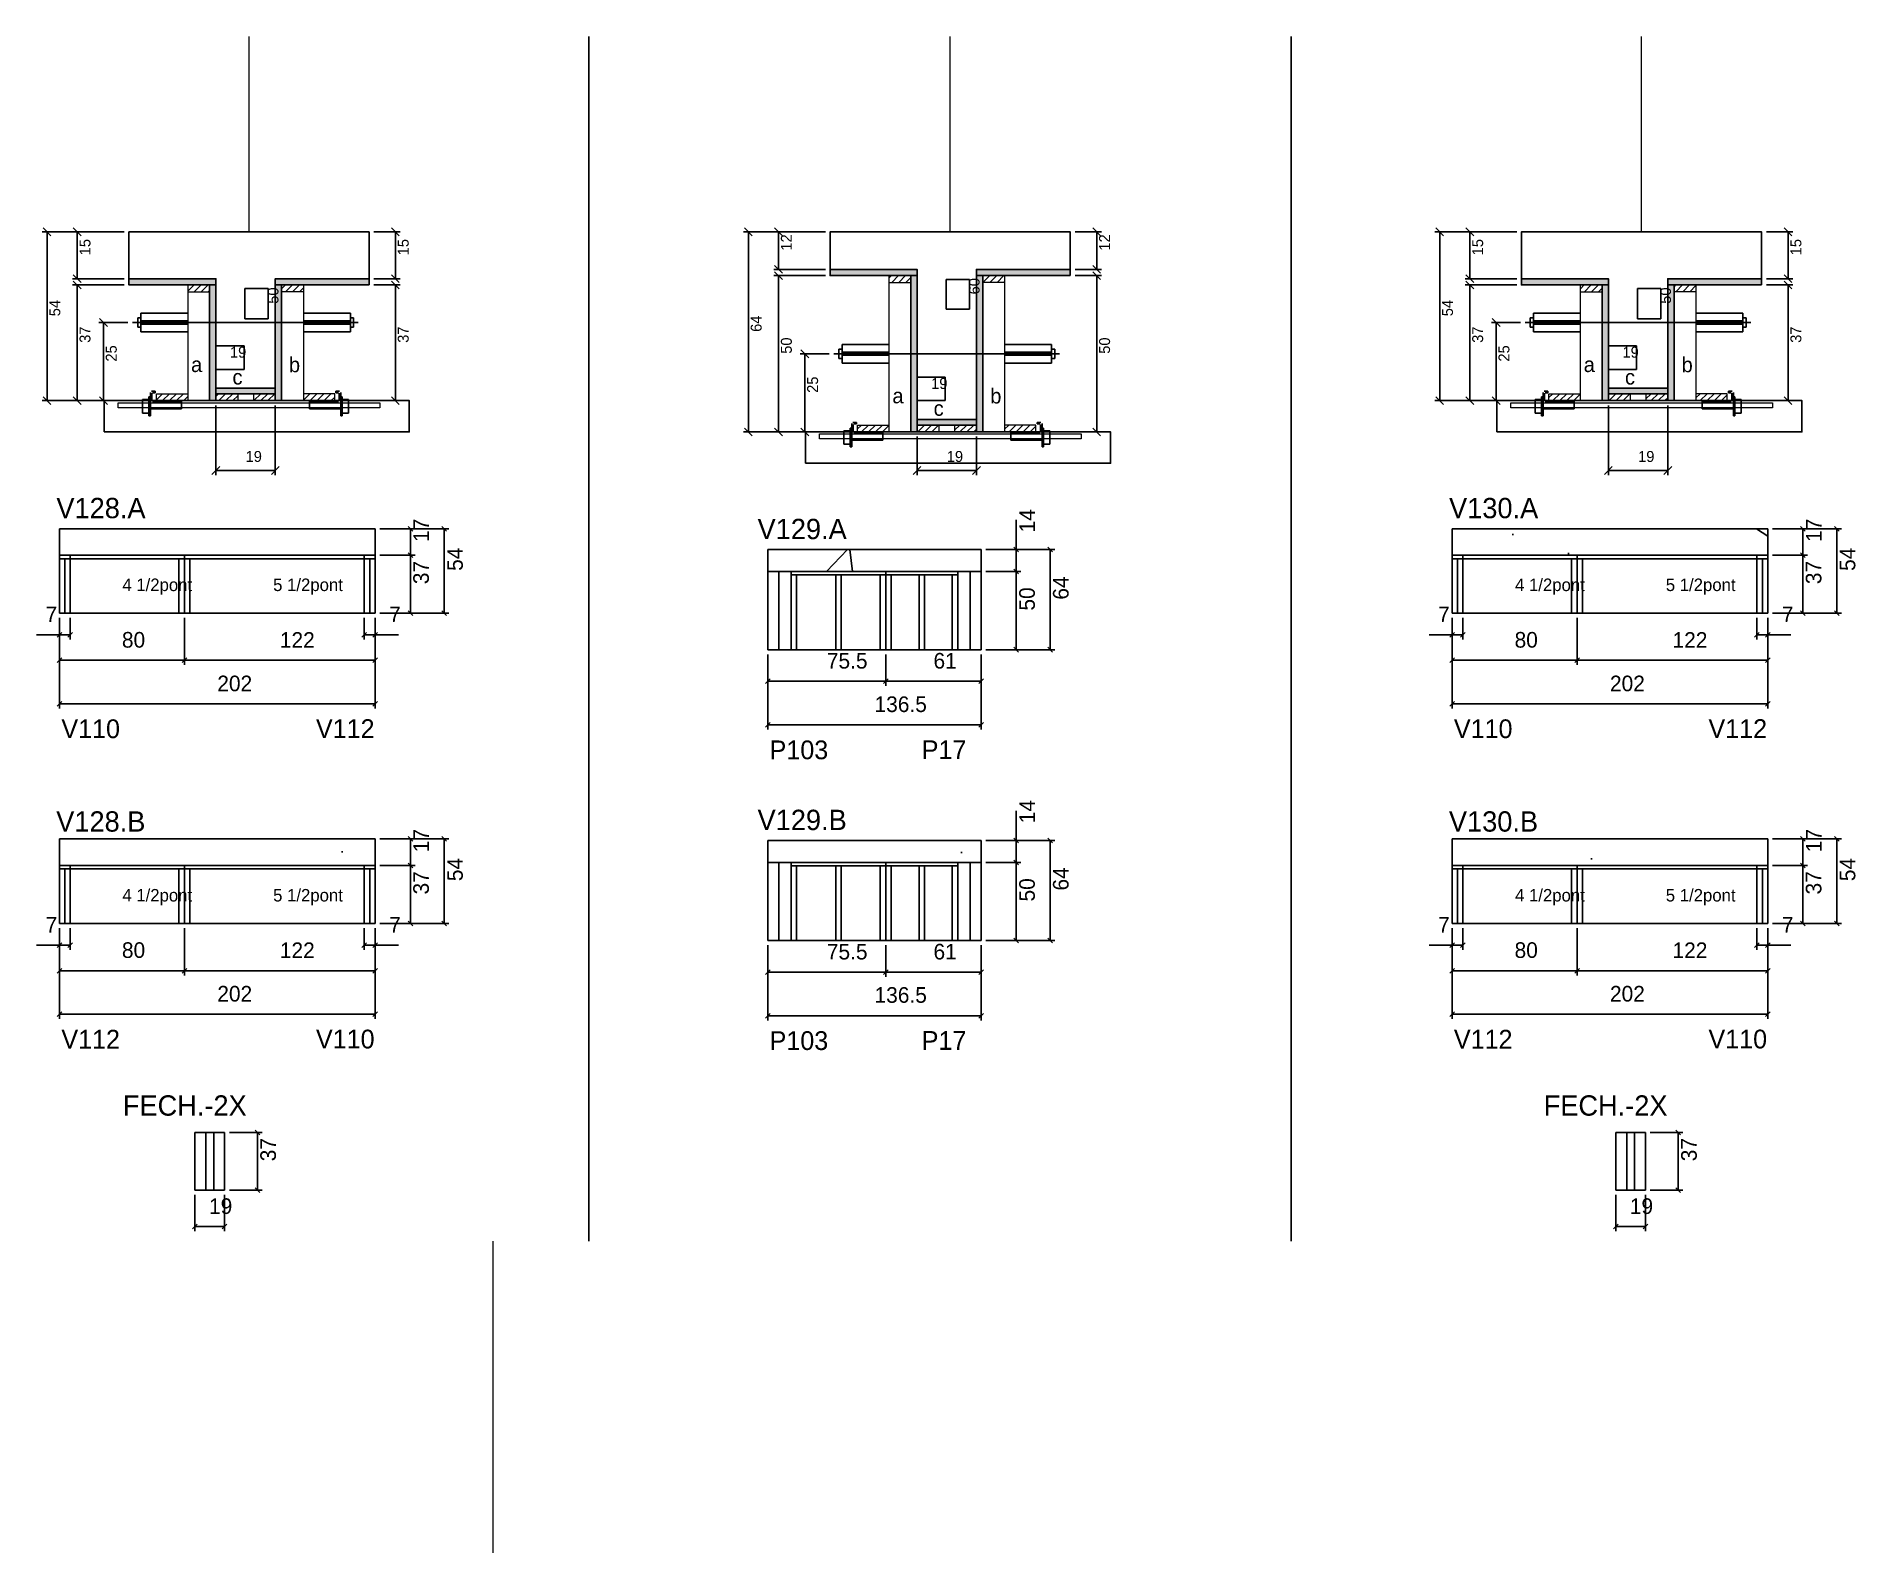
# Model space of a CAD drawing. Header units: metres. Extents: x 3303 to 4467, y 10209 to 11179.
import ezdxf

# ---------------------------------------------------------------- set-up
doc = ezdxf.new("R2010")
doc.units = ezdxf.units.M
for name, color, linetype in [('5', 7, 'Continuous'), ('barrote', 7, 'Continuous'), ('CONCRETO', 7, 'Continuous'), ('COTA', 7, 'Continuous'), ('Cota Seção (2x)', 7, 'Continuous'), ('detalhes', 7, 'Continuous'), ('Hachura', 7, 'Continuous'), ('Madeira', 7, 'Continuous'), ('Painéis', 7, 'Continuous'), ('presilha', 7, 'Continuous'), ('SARR_2.2x7', 7, 'Continuous'), ('SARR_3.5x7', 7, 'Continuous'), ('SARRAFO DE PRESSAO', 7, 'Continuous'), ('SCO-___-LAJ', 7, 'Continuous'), ('TENSOR', 7, 'Continuous'), ('texto', 7, 'Continuous'), ('Texto Seção', 7, 'Continuous')]:
    doc.layers.add(name, color=color, linetype=linetype)

msp = doc.modelspace()

# ---------------------------------------------------------------- texts
at = {"layer": '5', "color": 5, "lineweight": 25}
for s, rotation, p in [('V110', 360, (3319.4, 10729.6)), ('V112', 0, (3482.2, 10729.7)), ('V110', 360, (4209.9, 10729.6)), ('V112', 0, (4372.7, 10729.7)), ('P103', 360, (3772.3, 10716.1)), ('P17', 0, (3869.6, 10716.2)), ('V112', 360, (3319.4, 10531)), ('V110', 0, (3482.2, 10531.1)), ('P103', 360, (3772.3, 10530.1)), ('P17', 0, (3869.6, 10530.2)), ('V112', 360, (4209.9, 10531)), ('V110', 0, (4372.7, 10531.1))]:
    msp.add_text(s, height=12, rotation=rotation, dxfattribs=at).set_placement(p)
at = {"layer": 'COTA', "color": 1, "lineweight": 25}
for s, p in [('15', (3338, 11038.5)), ('15', (3541.5, 11038.5)), ('12', (3786.5, 11041.5)), ('12', (3990, 11041.5)), ('15', (4228.6, 11038.5)), ('15', (4432.1, 11038.5)), ('54', (3318.7, 10999.5)), ('54', (4209.3, 10999.5)), ('64', (3767.2, 10989.5)), ('37', (3338, 10982.5)), ('37', (3541.5, 10982.5)), ('50', (3786.5, 10975.5)), ('50', (3990, 10975.5)), ('37', (4228.6, 10982.5)), ('37', (4432.1, 10982.5)), ('25', (3354.8, 10970.5)), ('25', (4245.4, 10970.5)), ('25', (3803.3, 10950.5))]:
    msp.add_text(s, height=7, rotation=90, dxfattribs=at).set_placement(p)
for p in [(3437.2, 10906.3), (3885.6, 10906.3), (4327.7, 10906.3)]:
    msp.add_text('19', height=7, dxfattribs=at).set_placement(p)
at = {"layer": 'COTA', "color": 240, "lineweight": 25}
for s, p in [('17', (3554.5, 10855.1)), ('14', (3942, 10861.2)), ('17', (4445.1, 10855.1)), ('54', (3576.1, 10836.6)), ('54', (4466.6, 10836.6)), ('37', (3554.4, 10828.1)), ('64', (3963.5, 10818.2)), ('37', (4444.9, 10828.1)), ('50', (3941.9, 10811.2)), ('14', (3942, 10675.2)), ('17', (3554.5, 10656.6)), ('17', (4445.1, 10656.6)), ('54', (3576.1, 10638.1)), ('64', (3963.5, 10632.1)), ('54', (4466.6, 10638.1)), ('37', (3554.4, 10629.6)), ('50', (3941.9, 10625.1)), ('37', (4444.9, 10629.6)), ('37', (3456.6, 10458.9)), ('37', (4365.2, 10458.9))]:
    msp.add_text(s, height=10, rotation=90, dxfattribs=at).set_placement(p)
for s, p in [('7', (3309.3, 10803.8)), ('7', (3529, 10803.8)), ('7', (4199.8, 10803.8)), ('7', (4419.6, 10803.8)), ('80', (3358.1, 10787.5)), ('122', (3459.1, 10787.4)), ('80', (4248.7, 10787.5)), ('122', (4349.7, 10787.4)), ('75.5', (3808.9, 10774.1)), ('61', (3877.1, 10774.1)), ('202', (3419.1, 10759.6)), ('202', (4309.7, 10759.6)), ('136.5', (3839.4, 10746.3)), ('7', (3309.3, 10605.2)), ('7', (3529, 10605.2)), ('7', (4199.8, 10605.2)), ('7', (4419.6, 10605.2)), ('80', (3358.1, 10589)), ('122', (3459.1, 10588.9)), ('80', (4248.7, 10589)), ('122', (4349.7, 10588.9)), ('75.5', (3808.9, 10588)), ('61', (3877.1, 10588)), ('202', (3419.1, 10561.1)), ('136.5', (3839.4, 10560.3)), ('202', (4309.7, 10561.1)), ('19', (3413.8, 10425.2)), ('19', (4322.4, 10425.2))]:
    msp.add_text(s, height=10, dxfattribs=at).set_placement(p)
at = {"layer": 'Cota Seção (2x)', "color": 1, "lineweight": 25}
for s, p in [('50', (3458.2, 11007.5)), ('60', (3906.6, 11013.5)), ('50', (4348.7, 11007.5))]:
    msp.add_text(s, height=7, rotation=90, dxfattribs=at).set_placement(p)
for p in [(3427.2, 10973), (4317.7, 10973), (3875.6, 10953)]:
    msp.add_text('19', height=7, dxfattribs=at).set_placement(p)
at = {"layer": 'detalhes', "color": 4, "lineweight": 25}
for s, p in [('a', (3402.3, 10963.8)), ('b', (3464.9, 10963.7)), ('a', (4292.9, 10963.8)), ('b', (4355.5, 10963.7)), ('c', (3428.8, 10955.8)), ('c', (4319.3, 10955.8)), ('a', (3850.8, 10943.8)), ('b', (3913.4, 10943.7)), ('c', (3877.2, 10935.8))]:
    msp.add_text(s, height=9.6, dxfattribs=at).set_placement(p)
at = {"layer": 'texto', "color": 2, "lineweight": 25}
for s, p in [('4 1/2pont', (3358.4, 10823.7)), ('5 1/2pont', (3454.8, 10823.7)), ('4 1/2pont', (4249, 10823.7)), ('5 1/2pont', (4345.4, 10823.7)), ('4 1/2pont', (3358.4, 10625.1)), ('5 1/2pont', (3454.8, 10625.1)), ('4 1/2pont', (4249, 10625.1)), ('5 1/2pont', (4345.4, 10625.1))]:
    msp.add_text(s, height=8, dxfattribs=at).set_placement(p)
at = {"layer": 'Texto Seção', "color": 7, "lineweight": 15}
for s, p in [('V128.A', (3316.2, 10870.3)), ('V130.A', (4206.8, 10870.3)), ('V129.A', (3764.6, 10856.9)), ('V128.B', (3316.1, 10669.8)), ('V129.B', (3764.6, 10670.8)), ('V130.B', (4206.7, 10669.8)), ('FECH.-2X', (3358.7, 10488.1)), ('FECH.-2X', (4267.3, 10488.1))]:
    msp.add_text(s, height=13, dxfattribs=at).set_placement(p)

# ---------------------------------------------------------------- hatches: boundary and pattern name
at = {"layer": 'COTA'}
h = msp.add_hatch(dxfattribs=at)
h.set_pattern_fill('AR-CONC')
h.paths.add_polyline_path([(3520.1, 10863.6), (3318.1, 10863.6), (3318.1, 10846.6), (3520.1, 10846.6), (3520.1, 10863.6)])
h = msp.add_hatch(dxfattribs=at)
h.set_pattern_fill('AR-CONC')
h.paths.add_polyline_path([(4410.7, 10863.6), (4208.7, 10863.6), (4208.7, 10846.6), (4410.7, 10846.6), (4410.7, 10863.6)])
h = msp.add_hatch(dxfattribs=at)
h.set_pattern_fill('AR-CONC')
h.paths.add_polyline_path([(3907.6, 10850.2), (3771.1, 10850.2), (3771.1, 10836.2), (3907.6, 10836.2), (3907.6, 10850.2)])
h = msp.add_hatch(dxfattribs=at)
h.set_pattern_fill('AR-CONC')
h.paths.add_polyline_path([(3520.1, 10665.1), (3318.1, 10665.1), (3318.1, 10648.1), (3520.1, 10648.1), (3520.1, 10665.1)])
h = msp.add_hatch(dxfattribs=at)
h.set_pattern_fill('AR-CONC')
h.paths.add_polyline_path([(3907.6, 10664.1), (3771.1, 10664.1), (3771.1, 10650.1), (3907.6, 10650.1), (3907.6, 10664.1)])
h = msp.add_hatch(dxfattribs=at)
h.set_pattern_fill('AR-CONC')
h.paths.add_polyline_path([(4410.7, 10665.1), (4208.7, 10665.1), (4208.7, 10648.1), (4410.7, 10648.1), (4410.7, 10665.1)])
at = {"layer": 'Hachura'}
h = msp.add_hatch(color=7, dxfattribs=at)
h.dxf.hatch_style = 1
h.paths.add_polyline_path([(3866.6, 11025.5), (3866.6, 11029.5), (3811, 11029.5), (3811, 11025.5), (3866.6, 11025.5)])
h = msp.add_hatch(color=7, dxfattribs=at)
h.dxf.hatch_style = 1
h.paths.add_polyline_path([(3964.6, 11025.5), (3964.6, 11029.5), (3904.6, 11029.5), (3904.6, 11025.5), (3964.6, 11025.5)])
h = msp.add_hatch(color=7, dxfattribs=at)
h.dxf.hatch_style = 1
h.paths.add_polyline_path([(3418.2, 11019.5), (3418.2, 11023.5), (3362.6, 11023.5), (3362.6, 11019.5), (3418.2, 11019.5)])
h = msp.add_hatch(dxfattribs=at)
h.set_pattern_fill('ANSI31')
h.paths.add_polyline_path([(3414.2, 11015.1), (3414.2, 11019.5), (3400.2, 11019.5), (3400.2, 11015.1), (3414.2, 11015.1)])
h = msp.add_hatch(color=7, dxfattribs=at)
h.dxf.hatch_style = 1
h.paths.add_polyline_path([(3414.2, 11019.5), (3418.2, 11019.5), (3418.2, 10945.5), (3414.2, 10945.5), (3414.2, 11019.5)])
h = msp.add_hatch(color=7, dxfattribs=at)
h.dxf.hatch_style = 1
h.paths.add_polyline_path([(3516.2, 11019.5), (3516.2, 11023.5), (3456.2, 11023.5), (3456.2, 11019.5), (3516.2, 11019.5)])
h = msp.add_hatch(color=7, dxfattribs=at)
h.dxf.hatch_style = 1
h.paths.add_polyline_path([(3460.2, 11019.5), (3456.2, 11019.5), (3456.2, 10945.5), (3460.2, 10945.5), (3460.2, 11019.5)])
h = msp.add_hatch(dxfattribs=at)
h.set_pattern_fill('ANSI31')
h.paths.add_polyline_path([(3460.2, 11015.1), (3460.2, 11019.5), (3474.2, 11019.5), (3474.2, 11015.1), (3460.2, 11015.1)])
h = msp.add_hatch(dxfattribs=at)
h.set_pattern_fill('ANSI31')
h.paths.add_polyline_path([(3862.6, 11021.1), (3862.6, 11025.5), (3848.6, 11025.5), (3848.6, 11021.1), (3862.6, 11021.1)])
h = msp.add_hatch(color=7, dxfattribs=at)
h.dxf.hatch_style = 1
h.paths.add_polyline_path([(3862.6, 11025.5), (3866.6, 11025.5), (3866.6, 10925.5), (3862.6, 10925.5), (3862.6, 11025.5)])
h = msp.add_hatch(color=7, dxfattribs=at)
h.dxf.hatch_style = 1
h.paths.add_polyline_path([(3908.6, 11025.5), (3904.6, 11025.5), (3904.6, 10925.5), (3908.6, 10925.5), (3908.6, 11025.5)])
h = msp.add_hatch(dxfattribs=at)
h.set_pattern_fill('ANSI31')
h.paths.add_polyline_path([(3908.6, 11021.1), (3908.6, 11025.5), (3922.6, 11025.5), (3922.6, 11021.1), (3908.6, 11021.1)])
h = msp.add_hatch(color=7, dxfattribs=at)
h.dxf.hatch_style = 1
h.paths.add_polyline_path([(4308.7, 11019.5), (4308.7, 11023.5), (4253.1, 11023.5), (4253.1, 11019.5), (4308.7, 11019.5)])
h = msp.add_hatch(dxfattribs=at)
h.set_pattern_fill('ANSI31')
h.paths.add_polyline_path([(4304.7, 11015.1), (4304.7, 11019.5), (4290.7, 11019.5), (4290.7, 11015.1), (4304.7, 11015.1)])
h = msp.add_hatch(color=7, dxfattribs=at)
h.dxf.hatch_style = 1
h.paths.add_polyline_path([(4304.7, 11019.5), (4308.7, 11019.5), (4308.7, 10945.5), (4304.7, 10945.5), (4304.7, 11019.5)])
h = msp.add_hatch(color=7, dxfattribs=at)
h.dxf.hatch_style = 1
h.paths.add_polyline_path([(4406.7, 11019.5), (4406.7, 11023.5), (4346.7, 11023.5), (4346.7, 11019.5), (4406.7, 11019.5)])
h = msp.add_hatch(color=7, dxfattribs=at)
h.dxf.hatch_style = 1
h.paths.add_polyline_path([(4350.7, 11019.5), (4346.7, 11019.5), (4346.7, 10945.5), (4350.7, 10945.5), (4350.7, 11019.5)])
h = msp.add_hatch(dxfattribs=at)
h.set_pattern_fill('ANSI31')
h.paths.add_polyline_path([(4350.7, 11015.1), (4350.7, 11019.5), (4364.7, 11019.5), (4364.7, 11015.1), (4350.7, 11015.1)])
h = msp.add_hatch(dxfattribs=at)
h.set_pattern_fill('ANSI31')
h.paths.add_polyline_path([(3380.2, 10945.5), (3380.2, 10949.9), (3400.2, 10949.9), (3400.2, 10945.5), (3380.2, 10945.5)])
h = msp.add_hatch(color=7, dxfattribs=at)
h.dxf.hatch_style = 1
h.paths.add_polyline_path([(3456.2, 10949.9), (3456.2, 10953.5), (3418.2, 10953.5), (3418.2, 10949.9), (3456.2, 10949.9)])
h = msp.add_hatch(dxfattribs=at)
h.set_pattern_fill('ANSI31')
h.paths.add_polyline_path([(3418.2, 10945.5), (3418.2, 10949.9), (3432.2, 10949.9), (3432.2, 10945.5), (3418.2, 10945.5)])
h = msp.add_hatch(dxfattribs=at)
h.set_pattern_fill('ANSI31')
h.paths.add_polyline_path([(3456.2, 10945.5), (3456.2, 10949.9), (3442.2, 10949.9), (3442.2, 10945.5), (3456.2, 10945.5)])
h = msp.add_hatch(dxfattribs=at)
h.set_pattern_fill('ANSI31')
h.paths.add_polyline_path([(3494.2, 10945.5), (3494.2, 10949.9), (3474.2, 10949.9), (3474.2, 10945.5), (3494.2, 10945.5)])
h = msp.add_hatch(dxfattribs=at)
h.set_pattern_fill('ANSI31')
h.paths.add_polyline_path([(4270.7, 10945.5), (4270.7, 10949.9), (4290.7, 10949.9), (4290.7, 10945.5), (4270.7, 10945.5)])
h = msp.add_hatch(color=7, dxfattribs=at)
h.dxf.hatch_style = 1
h.paths.add_polyline_path([(4346.7, 10949.9), (4346.7, 10953.5), (4308.7, 10953.5), (4308.7, 10949.9), (4346.7, 10949.9)])
h = msp.add_hatch(dxfattribs=at)
h.set_pattern_fill('ANSI31')
h.paths.add_polyline_path([(4308.7, 10945.5), (4308.7, 10949.9), (4322.7, 10949.9), (4322.7, 10945.5), (4308.7, 10945.5)])
h = msp.add_hatch(dxfattribs=at)
h.set_pattern_fill('ANSI31')
h.paths.add_polyline_path([(4346.7, 10945.5), (4346.7, 10949.9), (4332.7, 10949.9), (4332.7, 10945.5), (4346.7, 10945.5)])
h = msp.add_hatch(dxfattribs=at)
h.set_pattern_fill('ANSI31')
h.paths.add_polyline_path([(4384.7, 10945.5), (4384.7, 10949.9), (4364.7, 10949.9), (4364.7, 10945.5), (4384.7, 10945.5)])
h = msp.add_hatch(dxfattribs=at)
h.set_pattern_fill('ANSI31')
h.paths.add_polyline_path([(3828.6, 10925.5), (3828.6, 10929.9), (3848.6, 10929.9), (3848.6, 10925.5), (3828.6, 10925.5)])
h = msp.add_hatch(color=7, dxfattribs=at)
h.dxf.hatch_style = 1
h.paths.add_polyline_path([(3904.6, 10929.9), (3904.6, 10933.5), (3866.6, 10933.5), (3866.6, 10929.9), (3904.6, 10929.9)])
h = msp.add_hatch(dxfattribs=at)
h.set_pattern_fill('ANSI31')
h.paths.add_polyline_path([(3866.6, 10925.5), (3866.6, 10929.9), (3880.6, 10929.9), (3880.6, 10925.5), (3866.6, 10925.5)])
h = msp.add_hatch(dxfattribs=at)
h.set_pattern_fill('ANSI31')
h.paths.add_polyline_path([(3904.6, 10925.5), (3904.6, 10929.9), (3890.6, 10929.9), (3890.6, 10925.5), (3904.6, 10925.5)])
h = msp.add_hatch(dxfattribs=at)
h.set_pattern_fill('ANSI31')
h.paths.add_polyline_path([(3942.6, 10925.5), (3942.6, 10929.9), (3922.6, 10929.9), (3922.6, 10925.5), (3942.6, 10925.5)])

# ---------------------------------------------------------------- linework, layer by layer
at = {"color": 7, "lineweight": 25}
for p, q in [((3368.2, 10998.5), (3368.2, 10992.5)), ((3368.2, 10998.5), (3370.2, 10998.5)), ((3370.2, 11001.5), (3370.2, 10989.5)), ((3370.2, 11001.5), (3400.2, 11001.5)), ((3400.2, 10996.5), (3370.2, 10996.5)), ((3400.2, 10994.5), (3370.2, 10994.5)), ((3504.2, 11001.5), (3474.2, 11001.5)), ((3474.2, 10996.5), (3504.2, 10996.5)), ((3474.2, 10994.5), (3504.2, 10994.5)), ((3504.2, 11001.5), (3504.2, 10989.5)), ((3504.2, 10998.5), (3506.2, 10998.5)), ((3506.2, 10998.5), (3506.2, 10992.5)), ((4258.7, 10998.5), (4258.7, 10992.5)), ((4258.7, 10998.5), (4260.7, 10998.5)), ((4260.7, 11001.5), (4260.7, 10989.5)), ((4260.7, 11001.5), (4290.7, 11001.5)), ((4290.7, 10996.5), (4260.7, 10996.5)), ((4290.7, 10994.5), (4260.7, 10994.5)), ((4394.7, 11001.5), (4364.7, 11001.5)), ((4364.7, 10996.5), (4394.7, 10996.5)), ((4364.7, 10994.5), (4394.7, 10994.5)), ((4394.7, 11001.5), (4394.7, 10989.5)), ((4394.7, 10998.5), (4396.7, 10998.5)), ((4396.7, 10998.5), (4396.7, 10992.5)), ((3370.2, 10992.5), (3368.2, 10992.5)), ((3370.2, 10989.5), (3400.2, 10989.5)), ((3504.2, 10989.5), (3474.2, 10989.5)), ((3504.2, 10992.5), (3506.2, 10992.5)), ((4260.7, 10992.5), (4258.7, 10992.5)), ((4260.7, 10989.5), (4290.7, 10989.5)), ((4394.7, 10989.5), (4364.7, 10989.5)), ((4394.7, 10992.5), (4396.7, 10992.5)), ((3816.6, 10978.5), (3816.6, 10972.5)), ((3816.6, 10978.5), (3818.6, 10978.5)), ((3818.6, 10972.5), (3816.6, 10972.5)), ((3818.6, 10981.5), (3818.6, 10969.5)), ((3818.6, 10981.5), (3848.6, 10981.5)), ((3848.6, 10976.5), (3818.6, 10976.5)), ((3848.6, 10974.5), (3818.6, 10974.5)), ((3952.6, 10981.5), (3922.6, 10981.5)), ((3922.6, 10976.5), (3952.6, 10976.5)), ((3922.6, 10974.5), (3952.6, 10974.5)), ((3952.6, 10981.5), (3952.6, 10969.5)), ((3952.6, 10978.5), (3954.6, 10978.5)), ((3952.6, 10972.5), (3954.6, 10972.5)), ((3954.6, 10978.5), (3954.6, 10972.5)), ((3818.6, 10969.5), (3848.6, 10969.5)), ((3952.6, 10969.5), (3922.6, 10969.5))]:
    msp.add_line(p, q, dxfattribs=at)
at = {"layer": 'barrote', "color": 251, "lineweight": 25}
for points in [[(3346.7, 10925.5), (3541.9, 10925.5), (3541.9, 10945.5), (3346.7, 10945.5)], [(4237.3, 10925.5), (4432.5, 10925.5), (4432.5, 10945.5), (4237.3, 10945.5)], [(3795.2, 10905.5), (3990.4, 10905.5), (3990.4, 10925.5), (3795.2, 10925.5)]]:
    msp.add_lwpolyline(points, close=True, dxfattribs=at)
at = {"layer": 'CONCRETO', "color": 251, "lineweight": 25}
for points in [[(3362.6, 11023.5), (3362.6, 11053.5), (3516.2, 11053.5), (3516.2, 11023.5), (3456.2, 11023.5), (3456.2, 10953.5), (3418.2, 10953.5), (3418.2, 11023.5)], [(3811, 11029.5), (3811, 11053.5), (3964.6, 11053.5), (3964.6, 11029.5), (3904.6, 11029.5), (3904.6, 10933.5), (3866.6, 10933.5), (3866.6, 11029.5)], [(4253.1, 11023.5), (4253.1, 11053.5), (4406.7, 11053.5), (4406.7, 11023.5), (4346.7, 11023.5), (4346.7, 10953.5), (4308.7, 10953.5), (4308.7, 11023.5)]]:
    msp.add_lwpolyline(points, close=True, dxfattribs=at)
at = {"layer": 'COTA', "color": 241, "lineweight": 25}
for p, q in [((3656.6, 11178.5), (3656.6, 10407.8)), ((4105.9, 11178.5), (4105.9, 10407.8)), ((3520.1, 10863.6), (3318.1, 10863.6)), ((3318.1, 10863.6), (3318.1, 10846.6)), ((3520.1, 10846.6), (3520.1, 10863.6)), ((4410.7, 10863.6), (4208.7, 10863.6)), ((4208.7, 10863.6), (4208.7, 10846.6)), ((4410.7, 10846.6), (4410.7, 10863.6)), ((3907.6, 10850.2), (3771.1, 10850.2)), ((3771.1, 10850.2), (3771.1, 10836.2)), ((3907.6, 10836.2), (3907.6, 10850.2)), ((3520.1, 10665.1), (3318.1, 10665.1)), ((3318.1, 10665.1), (3318.1, 10648.1)), ((3520.1, 10648.1), (3520.1, 10665.1)), ((3907.6, 10664.1), (3771.1, 10664.1)), ((3771.1, 10664.1), (3771.1, 10650.1)), ((3907.6, 10650.1), (3907.6, 10664.1)), ((4410.7, 10665.1), (4208.7, 10665.1)), ((4208.7, 10665.1), (4208.7, 10648.1)), ((4410.7, 10648.1), (4410.7, 10665.1))]:
    msp.add_line(p, q, dxfattribs=at)
at = {"layer": 'COTA', "color": 4, "lineweight": 25}
for p, q in [((3359.6, 11053.5), (3307.2, 11053.5)), ((3310.2, 10945.5), (3310.2, 11053.5)), ((3359.6, 11053.5), (3326.5, 11053.5)), ((3329.5, 11053.5), (3329.5, 11023.5)), ((3519.2, 11053.5), (3536, 11053.5)), ((3533, 11053.5), (3533, 11023.5)), ((3808, 11053.5), (3755.7, 11053.5)), ((3758.7, 10925.5), (3758.7, 11053.5)), ((3808, 11053.5), (3775, 11053.5)), ((3778, 11053.5), (3778, 11029.5)), ((3967.6, 11053.5), (3984.5, 11053.5)), ((3981.5, 11053.5), (3981.5, 11029.5)), ((4250.1, 11053.5), (4197.8, 11053.5)), ((4200.8, 10945.5), (4200.8, 11053.5)), ((4250.1, 11053.5), (4217.1, 11053.5)), ((4220.1, 11053.5), (4220.1, 11023.5)), ((4409.7, 11053.5), (4426.6, 11053.5)), ((4423.6, 11053.5), (4423.6, 11023.5)), ((3808, 11029.5), (3775, 11029.5)), ((3967.6, 11029.5), (3984.5, 11029.5)), ((3359.6, 11023.5), (3326.5, 11023.5)), ((3359.6, 11019.5), (3326.5, 11019.5)), ((3329.5, 11019.5), (3329.5, 10945.5)), ((3519.2, 11023.5), (3536, 11023.5)), ((3519.2, 11019.5), (3536, 11019.5)), ((3533, 10945.5), (3533, 11019.5)), ((3808, 11025.5), (3775, 11025.5)), ((3778, 11025.5), (3778, 10925.5)), ((3967.6, 11025.5), (3984.5, 11025.5)), ((3981.5, 10925.5), (3981.5, 11025.5)), ((4250.1, 11023.5), (4217.1, 11023.5)), ((4250.1, 11019.5), (4217.1, 11019.5)), ((4220.1, 11019.5), (4220.1, 10945.5)), ((4409.7, 11023.5), (4426.6, 11023.5)), ((4409.7, 11019.5), (4426.6, 11019.5)), ((4423.6, 10945.5), (4423.6, 11019.5)), ((3361.9, 10995.5), (3343.3, 10995.5)), ((3346.3, 10995.5), (3346.3, 10945.5)), ((4252.4, 10995.5), (4233.9, 10995.5)), ((4236.9, 10995.5), (4236.9, 10945.5)), ((3810.3, 10975.5), (3791.8, 10975.5)), ((3794.8, 10975.5), (3794.8, 10925.5)), ((3381.6, 10945.5), (3307.2, 10945.5)), ((3381.6, 10945.5), (3326.5, 10945.5)), ((3361.9, 10945.5), (3343.3, 10945.5)), ((3418.2, 10942.5), (3418.2, 10897.8)), ((3456.2, 10942.5), (3456.2, 10897.8)), ((3492.8, 10945.5), (3536, 10945.5)), ((4272.1, 10945.5), (4197.8, 10945.5)), ((4272.1, 10945.5), (4217.1, 10945.5)), ((4252.4, 10945.5), (4233.9, 10945.5)), ((4308.7, 10942.5), (4308.7, 10897.8)), ((4346.7, 10942.5), (4346.7, 10897.8)), ((4383.3, 10945.5), (4426.6, 10945.5)), ((3830, 10925.5), (3755.7, 10925.5)), ((3830, 10925.5), (3775, 10925.5)), ((3810.3, 10925.5), (3791.8, 10925.5)), ((3941.2, 10925.5), (3984.5, 10925.5)), ((3866.6, 10922.5), (3866.6, 10897.8)), ((3904.6, 10922.5), (3904.6, 10897.8)), ((3418.2, 10900.8), (3456.2, 10900.8)), ((3866.6, 10900.8), (3904.6, 10900.8)), ((4308.7, 10900.8), (4346.7, 10900.8)), ((3930, 10850.2), (3930, 10869.3)), ((3523.1, 10863.6), (3567.2, 10863.6)), ((3523.1, 10863.6), (3545.6, 10863.6)), ((3542.6, 10846.6), (3542.6, 10863.6)), ((3564.2, 10863.6), (3564.2, 10809.6)), ((4413.7, 10863.6), (4457.8, 10863.6)), ((4413.7, 10863.6), (4436.1, 10863.6)), ((4433.1, 10846.6), (4433.1, 10863.6)), ((4454.8, 10863.6), (4454.8, 10809.6)), ((3523.1, 10846.6), (3545.6, 10846.6)), ((3523.1, 10846.6), (3545.6, 10846.6)), ((3542.6, 10846.6), (3542.6, 10809.6)), ((3910.6, 10850.2), (3954.7, 10850.2)), ((3910.6, 10850.2), (3933, 10850.2)), ((3930, 10836.2), (3930, 10850.2)), ((3951.7, 10850.2), (3951.7, 10786.2)), ((4413.7, 10846.6), (4436.1, 10846.6)), ((4413.7, 10846.6), (4436.1, 10846.6)), ((4433.1, 10846.6), (4433.1, 10809.6)), ((3910.6, 10836.2), (3933, 10836.2)), ((3910.6, 10836.2), (3933, 10836.2)), ((3930, 10836.2), (3930, 10786.2)), ((3523.1, 10809.6), (3567.2, 10809.6)), ((3523.1, 10809.6), (3545.6, 10809.6)), ((4413.7, 10809.6), (4457.8, 10809.6)), ((4413.7, 10809.6), (4436.1, 10809.6)), ((3318.1, 10806.6), (3318.1, 10776.4)), ((3318.1, 10806.6), (3318.1, 10748.5)), ((3318.1, 10806.6), (3318.1, 10792.7)), ((3325.1, 10806.6), (3325.1, 10792.7)), ((3398.1, 10806.6), (3398.1, 10776.4)), ((3398.1, 10806.6), (3398.1, 10776.4)), ((3513.1, 10806.6), (3513.1, 10792.7)), ((3520.1, 10806.6), (3520.1, 10776.4)), ((3520.1, 10806.6), (3520.1, 10748.5)), ((3520.1, 10806.6), (3520.1, 10792.7)), ((4208.7, 10806.6), (4208.7, 10776.4)), ((4208.7, 10806.6), (4208.7, 10748.5)), ((4208.7, 10806.6), (4208.7, 10792.7)), ((4215.7, 10806.6), (4215.7, 10792.7)), ((4288.7, 10806.6), (4288.7, 10776.4)), ((4288.7, 10806.6), (4288.7, 10776.4)), ((4403.7, 10806.6), (4403.7, 10792.7)), ((4410.7, 10806.6), (4410.7, 10776.4)), ((4410.7, 10806.6), (4410.7, 10748.5)), ((4410.7, 10806.6), (4410.7, 10792.7)), ((3318.1, 10795.7), (3303.4, 10795.7)), ((3325.1, 10795.7), (3318.1, 10795.7)), ((3513.1, 10795.7), (3520.1, 10795.7)), ((3520.1, 10795.7), (3534.9, 10795.7)), ((3910.6, 10786.2), (3954.7, 10786.2)), ((3910.6, 10786.2), (3933, 10786.2)), ((4208.7, 10795.7), (4194, 10795.7)), ((4215.7, 10795.7), (4208.7, 10795.7)), ((4403.7, 10795.7), (4410.7, 10795.7)), ((4410.7, 10795.7), (4425.4, 10795.7)), ((3318.1, 10779.4), (3398.1, 10779.4)), ((3398.1, 10779.4), (3520.1, 10779.4)), ((3771.1, 10783.2), (3771.1, 10763)), ((3771.1, 10783.2), (3771.1, 10735.1)), ((3846.6, 10783.2), (3846.6, 10763)), ((3846.6, 10783.2), (3846.6, 10763)), ((3907.6, 10783.2), (3907.6, 10763)), ((3907.6, 10783.2), (3907.6, 10735.1)), ((4208.7, 10779.4), (4288.7, 10779.4)), ((4288.7, 10779.4), (4410.7, 10779.4)), ((3771.1, 10766), (3846.6, 10766)), ((3846.6, 10766), (3907.6, 10766)), ((3318.1, 10751.5), (3520.1, 10751.5)), ((4208.7, 10751.5), (4410.7, 10751.5)), ((3771.1, 10738.1), (3907.6, 10738.1)), ((3930, 10664.1), (3930, 10683.2)), ((3523.1, 10665.1), (3567.2, 10665.1)), ((3523.1, 10665.1), (3545.6, 10665.1)), ((3542.6, 10648.1), (3542.6, 10665.1)), ((3564.2, 10665.1), (3564.2, 10611.1)), ((3910.6, 10664.1), (3954.7, 10664.1)), ((3910.6, 10664.1), (3933, 10664.1)), ((3930, 10650.1), (3930, 10664.1)), ((3951.7, 10664.1), (3951.7, 10600.1)), ((4413.7, 10665.1), (4457.8, 10665.1)), ((4413.7, 10665.1), (4436.1, 10665.1)), ((4433.1, 10648.1), (4433.1, 10665.1)), ((4454.8, 10665.1), (4454.8, 10611.1)), ((3523.1, 10648.1), (3545.6, 10648.1)), ((3523.1, 10648.1), (3545.6, 10648.1)), ((3542.6, 10648.1), (3542.6, 10611.1)), ((3910.6, 10650.1), (3933, 10650.1)), ((3910.6, 10650.1), (3933, 10650.1)), ((3930, 10650.1), (3930, 10600.1)), ((4413.7, 10648.1), (4436.1, 10648.1)), ((4413.7, 10648.1), (4436.1, 10648.1)), ((4433.1, 10648.1), (4433.1, 10611.1)), ((3523.1, 10611.1), (3567.2, 10611.1)), ((3523.1, 10611.1), (3545.6, 10611.1)), ((4413.7, 10611.1), (4457.8, 10611.1)), ((4413.7, 10611.1), (4436.1, 10611.1)), ((3318.1, 10608.1), (3318.1, 10577.8)), ((3318.1, 10608.1), (3318.1, 10550)), ((3318.1, 10608.1), (3318.1, 10594.2)), ((3325.1, 10608.1), (3325.1, 10594.2)), ((3398.1, 10608.1), (3398.1, 10577.8)), ((3398.1, 10608.1), (3398.1, 10577.8)), ((3513.1, 10608.1), (3513.1, 10594.2)), ((3520.1, 10608.1), (3520.1, 10577.8)), ((3520.1, 10608.1), (3520.1, 10550)), ((3520.1, 10608.1), (3520.1, 10594.2)), ((3910.6, 10600.1), (3954.7, 10600.1)), ((3910.6, 10600.1), (3933, 10600.1)), ((4208.7, 10608.1), (4208.7, 10577.8)), ((4208.7, 10608.1), (4208.7, 10550)), ((4208.7, 10608.1), (4208.7, 10594.2)), ((4215.7, 10608.1), (4215.7, 10594.2)), ((4288.7, 10608.1), (4288.7, 10577.8)), ((4288.7, 10608.1), (4288.7, 10577.8)), ((4403.7, 10608.1), (4403.7, 10594.2)), ((4410.7, 10608.1), (4410.7, 10577.8)), ((4410.7, 10608.1), (4410.7, 10550)), ((4410.7, 10608.1), (4410.7, 10594.2)), ((3318.1, 10597.2), (3303.4, 10597.2)), ((3325.1, 10597.2), (3318.1, 10597.2)), ((3513.1, 10597.2), (3520.1, 10597.2)), ((3520.1, 10597.2), (3534.9, 10597.2)), ((3771.1, 10597.1), (3771.1, 10576.9)), ((3771.1, 10597.1), (3771.1, 10549)), ((3846.6, 10597.1), (3846.6, 10576.9)), ((3846.6, 10597.1), (3846.6, 10576.9)), ((3907.6, 10597.1), (3907.6, 10576.9)), ((3907.6, 10597.1), (3907.6, 10549)), ((4208.7, 10597.2), (4194, 10597.2)), ((4215.7, 10597.2), (4208.7, 10597.2)), ((4403.7, 10597.2), (4410.7, 10597.2)), ((4410.7, 10597.2), (4425.4, 10597.2)), ((3318.1, 10580.8), (3398.1, 10580.8)), ((3398.1, 10580.8), (3520.1, 10580.8)), ((3771.1, 10579.9), (3846.6, 10579.9)), ((3846.6, 10579.9), (3907.6, 10579.9)), ((4208.7, 10580.8), (4288.7, 10580.8)), ((4288.7, 10580.8), (4410.7, 10580.8)), ((3318.1, 10553), (3520.1, 10553)), ((3771.1, 10552), (3907.6, 10552)), ((4208.7, 10553), (4410.7, 10553)), ((3426.8, 10477.4), (3447.8, 10477.4)), ((3444.8, 10440.4), (3444.8, 10477.4)), ((4335.4, 10477.4), (4356.4, 10477.4)), ((4353.4, 10440.4), (4353.4, 10477.4)), ((3404.8, 10437.4), (3404.8, 10414.1)), ((3423.8, 10437.4), (3423.8, 10414.1)), ((3426.8, 10440.4), (3447.8, 10440.4)), ((4313.4, 10437.4), (4313.4, 10414.1)), ((4332.4, 10437.4), (4332.4, 10414.1)), ((4335.4, 10440.4), (4356.4, 10440.4)), ((3423.8, 10417.1), (3404.8, 10417.1)), ((4332.4, 10417.1), (4313.4, 10417.1))]:
    msp.add_line(p, q, dxfattribs=at)
at = {"layer": 'COTA', "color": 0, "lineweight": 25}
for p, q in [((3544.1, 10862.1), (3541.1, 10865.1)), ((3565.7, 10862.1), (3562.7, 10865.1)), ((4434.6, 10862.1), (4431.6, 10865.1)), ((4456.3, 10862.1), (4453.3, 10865.1)), ((3544.1, 10845.1), (3541.1, 10848.1)), ((3541.1, 10848.1), (3544.1, 10845.1)), ((3931.5, 10848.7), (3928.5, 10851.7)), ((3953.2, 10848.7), (3950.2, 10851.7)), ((4434.6, 10845.1), (4431.6, 10848.1)), ((4431.6, 10848.1), (4434.6, 10845.1)), ((3931.5, 10834.7), (3928.5, 10837.7)), ((3928.5, 10837.7), (3931.5, 10834.7)), ((3541.1, 10811.1), (3544.1, 10808.1)), ((3562.7, 10811.1), (3565.7, 10808.1)), ((4431.6, 10811.1), (4434.6, 10808.1)), ((4453.3, 10811.1), (4456.3, 10808.1)), ((3319.6, 10797.2), (3316.6, 10794.2)), ((3323.6, 10794.2), (3326.6, 10797.2)), ((3514.6, 10797.2), (3511.6, 10794.2)), ((3518.6, 10794.2), (3521.6, 10797.2)), ((4210.2, 10797.2), (4207.2, 10794.2)), ((4214.2, 10794.2), (4217.2, 10797.2)), ((4405.2, 10797.2), (4402.2, 10794.2)), ((4409.2, 10794.2), (4412.2, 10797.2)), ((3928.5, 10787.7), (3931.5, 10784.7)), ((3950.2, 10787.7), (3953.2, 10784.7)), ((3319.6, 10780.9), (3316.6, 10777.9)), ((3396.6, 10777.9), (3399.6, 10780.9)), ((3399.6, 10780.9), (3396.6, 10777.9)), ((3518.6, 10777.9), (3521.6, 10780.9)), ((4210.2, 10780.9), (4207.2, 10777.9)), ((4287.2, 10777.9), (4290.2, 10780.9)), ((4290.2, 10780.9), (4287.2, 10777.9)), ((4409.2, 10777.9), (4412.2, 10780.9)), ((3772.6, 10767.5), (3769.6, 10764.5)), ((3845.1, 10764.5), (3848.1, 10767.5)), ((3848.1, 10767.5), (3845.1, 10764.5)), ((3906.1, 10764.5), (3909.1, 10767.5)), ((3319.6, 10753), (3316.6, 10750)), ((3518.6, 10750), (3521.6, 10753)), ((4210.2, 10753), (4207.2, 10750)), ((4409.2, 10750), (4412.2, 10753)), ((3772.6, 10739.6), (3769.6, 10736.6)), ((3906.1, 10736.6), (3909.1, 10739.6)), ((3544.1, 10663.6), (3541.1, 10666.6)), ((3565.7, 10663.6), (3562.7, 10666.6)), ((3931.5, 10662.6), (3928.5, 10665.6)), ((3953.2, 10662.6), (3950.2, 10665.6)), ((4434.6, 10663.6), (4431.6, 10666.6)), ((4456.3, 10663.6), (4453.3, 10666.6)), ((3544.1, 10646.6), (3541.1, 10649.6)), ((3541.1, 10649.6), (3544.1, 10646.6)), ((3931.5, 10648.6), (3928.5, 10651.6)), ((3928.5, 10651.6), (3931.5, 10648.6)), ((4434.6, 10646.6), (4431.6, 10649.6)), ((4431.6, 10649.6), (4434.6, 10646.6)), ((3541.1, 10612.6), (3544.1, 10609.6)), ((3562.7, 10612.6), (3565.7, 10609.6)), ((4431.6, 10612.6), (4434.6, 10609.6)), ((4453.3, 10612.6), (4456.3, 10609.6)), ((3319.6, 10598.7), (3316.6, 10595.7)), ((3323.6, 10595.7), (3326.6, 10598.7)), ((3514.6, 10598.7), (3511.6, 10595.7)), ((3518.6, 10595.7), (3521.6, 10598.7)), ((3928.5, 10601.6), (3931.5, 10598.6)), ((3950.2, 10601.6), (3953.2, 10598.6)), ((4210.2, 10598.7), (4207.2, 10595.7)), ((4214.2, 10595.7), (4217.2, 10598.7)), ((4405.2, 10598.7), (4402.2, 10595.7)), ((4409.2, 10595.7), (4412.2, 10598.7)), ((3319.6, 10582.3), (3316.6, 10579.3)), ((3396.6, 10579.3), (3399.6, 10582.3)), ((3399.6, 10582.3), (3396.6, 10579.3)), ((3518.6, 10579.3), (3521.6, 10582.3)), ((3772.6, 10581.4), (3769.6, 10578.4)), ((3845.1, 10578.4), (3848.1, 10581.4)), ((3848.1, 10581.4), (3845.1, 10578.4)), ((3906.1, 10578.4), (3909.1, 10581.4)), ((4210.2, 10582.3), (4207.2, 10579.3)), ((4287.2, 10579.3), (4290.2, 10582.3)), ((4290.2, 10582.3), (4287.2, 10579.3)), ((4409.2, 10579.3), (4412.2, 10582.3)), ((3319.6, 10554.5), (3316.6, 10551.5)), ((3518.6, 10551.5), (3521.6, 10554.5)), ((3772.6, 10553.5), (3769.6, 10550.5)), ((3906.1, 10550.5), (3909.1, 10553.5)), ((4210.2, 10554.5), (4207.2, 10551.5)), ((4409.2, 10551.5), (4412.2, 10554.5)), ((3446.3, 10475.9), (3443.3, 10478.9)), ((4354.9, 10475.9), (4351.9, 10478.9)), ((3443.3, 10441.9), (3446.3, 10438.9)), ((4351.9, 10441.9), (4354.9, 10438.9)), ((3406.3, 10418.6), (3403.3, 10415.6)), ((3422.3, 10415.6), (3425.3, 10418.6)), ((4314.9, 10418.6), (4311.9, 10415.6)), ((4330.9, 10415.6), (4333.9, 10418.6))]:
    msp.add_line(p, q, dxfattribs=at)
for points in [[(3312.7, 11051), (3307.7, 11056)], [(3332, 11051), (3327, 11056)], [(3535.5, 11051), (3530.5, 11056)], [(3761.2, 11051), (3756.2, 11056)], [(3780.5, 11051), (3775.5, 11056)], [(3984, 11051), (3979, 11056)], [(4203.3, 11051), (4198.3, 11056)], [(4222.6, 11051), (4217.6, 11056)], [(4426.1, 11051), (4421.1, 11056)], [(3775.5, 11032), (3780.5, 11027)], [(3979, 11032), (3984, 11027)], [(3327, 11026), (3332, 11021)], [(3332, 11017), (3327, 11022)], [(3530.5, 11026), (3535.5, 11021)], [(3535.5, 11017), (3530.5, 11022)], [(3780.5, 11023), (3775.5, 11028)], [(3984, 11023), (3979, 11028)], [(4217.6, 11026), (4222.6, 11021)], [(4222.6, 11017), (4217.6, 11022)], [(4421.1, 11026), (4426.1, 11021)], [(4426.1, 11017), (4421.1, 11022)], [(3348.8, 10993), (3343.8, 10998)], [(4239.4, 10993), (4234.4, 10998)], [(3797.3, 10973), (3792.3, 10978)], [(3307.7, 10948), (3312.7, 10943)], [(3327, 10948), (3332, 10943)], [(3343.8, 10948), (3348.8, 10943)], [(3530.5, 10948), (3535.5, 10943)], [(4198.3, 10948), (4203.3, 10943)], [(4217.6, 10948), (4222.6, 10943)], [(4234.4, 10948), (4239.4, 10943)], [(4421.1, 10948), (4426.1, 10943)], [(3756.2, 10928), (3761.2, 10923)], [(3775.5, 10928), (3780.5, 10923)], [(3792.3, 10928), (3797.3, 10923)], [(3979, 10928), (3984, 10923)], [(3420.7, 10903.3), (3415.7, 10898.3)], [(3453.7, 10898.3), (3458.7, 10903.3)], [(3869.1, 10903.3), (3864.1, 10898.3)], [(3902.1, 10898.3), (3907.1, 10903.3)], [(4311.2, 10903.3), (4306.2, 10898.3)], [(4344.2, 10898.3), (4349.2, 10903.3)]]:
    msp.add_lwpolyline(points, dxfattribs=at)
at = {"layer": 'Cota Seção (2x)', "color": 180, "lineweight": 25}
for p, q in [((3451.7, 11017.2), (3436.7, 11017.2)), ((3436.7, 11017.2), (3436.7, 10997.9)), ((3451.7, 10997.9), (3451.7, 11017.2)), ((3900.1, 11023), (3885.1, 11023)), ((3885.1, 11023), (3885.1, 11004)), ((3900.1, 11004), (3900.1, 11023)), ((4342.2, 11017.2), (4327.2, 11017.2)), ((4327.2, 11017.2), (4327.2, 10997.9)), ((4342.2, 10997.9), (4342.2, 11017.2)), ((3436.7, 10997.9), (3451.7, 10997.9)), ((3885.1, 11004), (3900.1, 11004)), ((4327.2, 10997.9), (4342.2, 10997.9)), ((3436.2, 10980.5), (3418.2, 10980.5)), ((3418.2, 10980.5), (3418.2, 10965.5)), ((3436.2, 10965.5), (3436.2, 10980.5)), ((4326.7, 10980.5), (4308.7, 10980.5)), ((4308.7, 10980.5), (4308.7, 10965.5)), ((4326.7, 10965.5), (4326.7, 10980.5)), ((3418.2, 10965.5), (3436.2, 10965.5)), ((3884.6, 10960.5), (3866.6, 10960.5)), ((3866.6, 10960.5), (3866.6, 10945.5)), ((3884.6, 10945.5), (3884.6, 10960.5)), ((4308.7, 10965.5), (4326.7, 10965.5)), ((3866.6, 10945.5), (3884.6, 10945.5))]:
    msp.add_line(p, q, dxfattribs=at)
at = {"layer": 'Madeira', "color": 126, "lineweight": 18}
for points in [[(3414.2, 11015.1), (3414.2, 11019.5), (3400.2, 11019.5), (3400.2, 11015.1)], [(3414.2, 11019.5), (3400.2, 11019.5), (3400.2, 10945.5), (3414.2, 10945.5)], [(3460.2, 11015.1), (3460.2, 11019.5), (3474.2, 11019.5), (3474.2, 11015.1)], [(3460.2, 11019.5), (3474.2, 11019.5), (3474.2, 10945.5), (3460.2, 10945.5)], [(3862.6, 11021.1), (3862.6, 11025.5), (3848.6, 11025.5), (3848.6, 11021.1)], [(3862.6, 11025.5), (3848.6, 11025.5), (3848.6, 10925.5), (3862.6, 10925.5)], [(3908.6, 11021.1), (3908.6, 11025.5), (3922.6, 11025.5), (3922.6, 11021.1)], [(3908.6, 11025.5), (3922.6, 11025.5), (3922.6, 10925.5), (3908.6, 10925.5)], [(4304.7, 11015.1), (4304.7, 11019.5), (4290.7, 11019.5), (4290.7, 11015.1)], [(4304.7, 11019.5), (4290.7, 11019.5), (4290.7, 10945.5), (4304.7, 10945.5)], [(4350.7, 11015.1), (4350.7, 11019.5), (4364.7, 11019.5), (4364.7, 11015.1)], [(4350.7, 11019.5), (4364.7, 11019.5), (4364.7, 10945.5), (4350.7, 10945.5)], [(3380.2, 10945.5), (3380.2, 10949.9), (3400.2, 10949.9), (3400.2, 10945.5)], [(3418.2, 10945.5), (3418.2, 10949.9), (3432.2, 10949.9), (3432.2, 10945.5)], [(3456.2, 10945.5), (3456.2, 10949.9), (3442.2, 10949.9), (3442.2, 10945.5)], [(3494.2, 10945.5), (3494.2, 10949.9), (3474.2, 10949.9), (3474.2, 10945.5)], [(4270.7, 10945.5), (4270.7, 10949.9), (4290.7, 10949.9), (4290.7, 10945.5)], [(4308.7, 10945.5), (4308.7, 10949.9), (4322.7, 10949.9), (4322.7, 10945.5)], [(4346.7, 10945.5), (4346.7, 10949.9), (4332.7, 10949.9), (4332.7, 10945.5)], [(4384.7, 10945.5), (4384.7, 10949.9), (4364.7, 10949.9), (4364.7, 10945.5)], [(3828.6, 10925.5), (3828.6, 10929.9), (3848.6, 10929.9), (3848.6, 10925.5)], [(3866.6, 10925.5), (3866.6, 10929.9), (3880.6, 10929.9), (3880.6, 10925.5)], [(3904.6, 10925.5), (3904.6, 10929.9), (3890.6, 10929.9), (3890.6, 10925.5)], [(3942.6, 10925.5), (3942.6, 10929.9), (3922.6, 10929.9), (3922.6, 10925.5)]]:
    msp.add_lwpolyline(points, close=True, dxfattribs=at)
at = {"layer": 'Painéis', "color": 200, "lineweight": 25}
for p, q in [((3318.1, 10846.6), (3520.1, 10846.6)), ((3318.1, 10809.6), (3318.1, 10846.6)), ((3398.1, 10809.6), (3398.1, 10846.6)), ((3520.1, 10809.6), (3520.1, 10846.6)), ((4208.7, 10846.6), (4410.7, 10846.6)), ((4208.7, 10809.6), (4208.7, 10846.6)), ((4288.7, 10809.6), (4288.7, 10846.6)), ((4410.7, 10809.6), (4410.7, 10846.6)), ((3771.1, 10836.2), (3907.6, 10836.2)), ((3771.1, 10786.2), (3771.1, 10836.2)), ((3846.6, 10786.2), (3846.6, 10836.2)), ((3907.6, 10786.2), (3907.6, 10836.2)), ((3318.1, 10809.6), (3520.1, 10809.6)), ((4208.7, 10809.6), (4410.7, 10809.6)), ((3771.1, 10786.2), (3907.6, 10786.2)), ((3318.1, 10648.1), (3520.1, 10648.1)), ((3318.1, 10611.1), (3318.1, 10648.1)), ((3398.1, 10611.1), (3398.1, 10648.1)), ((3520.1, 10611.1), (3520.1, 10648.1)), ((3771.1, 10650.1), (3907.6, 10650.1)), ((3771.1, 10600.1), (3771.1, 10650.1)), ((3846.6, 10600.1), (3846.6, 10650.1)), ((3907.6, 10600.1), (3907.6, 10650.1)), ((4208.7, 10648.1), (4410.7, 10648.1)), ((4208.7, 10611.1), (4208.7, 10648.1)), ((4288.7, 10611.1), (4288.7, 10648.1)), ((4410.7, 10611.1), (4410.7, 10648.1)), ((3318.1, 10611.1), (3520.1, 10611.1)), ((4208.7, 10611.1), (4410.7, 10611.1)), ((3771.1, 10600.1), (3907.6, 10600.1)), ((3423.8, 10477.4), (3404.8, 10477.4)), ((3404.8, 10477.4), (3404.8, 10440.4)), ((3423.8, 10440.4), (3423.8, 10477.4)), ((4332.4, 10477.4), (4313.4, 10477.4)), ((4313.4, 10477.4), (4313.4, 10440.4)), ((4332.4, 10440.4), (4332.4, 10477.4)), ((3404.8, 10440.4), (3423.8, 10440.4)), ((4313.4, 10440.4), (4332.4, 10440.4))]:
    msp.add_line(p, q, dxfattribs=at)
for points in [[(3866.6, 11025.5), (3866.6, 11029.5), (3811, 11029.5), (3811, 11025.5)], [(3964.6, 11025.5), (3964.6, 11029.5), (3904.6, 11029.5), (3904.6, 11025.5)], [(3418.2, 11019.5), (3418.2, 11023.5), (3362.6, 11023.5), (3362.6, 11019.5)], [(3414.2, 11019.5), (3418.2, 11019.5), (3418.2, 10945.5), (3414.2, 10945.5)], [(3516.2, 11019.5), (3516.2, 11023.5), (3456.2, 11023.5), (3456.2, 11019.5)], [(3460.2, 11019.5), (3456.2, 11019.5), (3456.2, 10945.5), (3460.2, 10945.5)], [(3862.6, 11025.5), (3866.6, 11025.5), (3866.6, 10925.5), (3862.6, 10925.5)], [(3908.6, 11025.5), (3904.6, 11025.5), (3904.6, 10925.5), (3908.6, 10925.5)], [(4308.7, 11019.5), (4308.7, 11023.5), (4253.1, 11023.5), (4253.1, 11019.5)], [(4304.7, 11019.5), (4308.7, 11019.5), (4308.7, 10945.5), (4304.7, 10945.5)], [(4406.7, 11019.5), (4406.7, 11023.5), (4346.7, 11023.5), (4346.7, 11019.5)], [(4350.7, 11019.5), (4346.7, 11019.5), (4346.7, 10945.5), (4350.7, 10945.5)], [(3456.2, 10949.9), (3456.2, 10953.5), (3418.2, 10953.5), (3418.2, 10949.9)], [(4346.7, 10949.9), (4346.7, 10953.5), (4308.7, 10953.5), (4308.7, 10949.9)], [(3904.6, 10929.9), (3904.6, 10933.5), (3866.6, 10933.5), (3866.6, 10929.9)]]:
    msp.add_lwpolyline(points, close=True, dxfattribs=at)
at = {"layer": 'presilha', "color": 1, "lineweight": 25}
for p, q in [((3375.3, 10947.9), (3376.3, 10947.9)), ((3375.3, 10935.9), (3375.3, 10947.9)), ((3376.3, 10944.7), (3376.3, 10950.8)), ((3376.3, 10947.9), (3376.3, 10935.9)), ((3379.3, 10951.6), (3377.1, 10951.6)), ((3377.3, 10945.3), (3377.3, 10950.2)), ((3379.3, 10950.6), (3377.7, 10950.6)), ((3379.3, 10951.6), (3379.3, 10950.6)), ((3495, 10951.6), (3495, 10950.6)), ((3495, 10951.6), (3497.3, 10951.6)), ((3495, 10950.6), (3496.7, 10950.6)), ((3497, 10945.3), (3497, 10950.2)), ((3498, 10944.7), (3498, 10950.8)), ((3499, 10947.9), (3498, 10947.9)), ((3498, 10947.9), (3498, 10935.9)), ((3499, 10935.9), (3499, 10947.9)), ((4265.9, 10947.9), (4266.9, 10947.9)), ((4265.9, 10935.9), (4265.9, 10947.9)), ((4266.9, 10944.7), (4266.9, 10950.8)), ((4266.9, 10947.9), (4266.9, 10935.9)), ((4269.9, 10951.6), (4267.6, 10951.6)), ((4267.9, 10945.3), (4267.9, 10950.2)), ((4269.9, 10950.6), (4268.3, 10950.6)), ((4269.9, 10951.6), (4269.9, 10950.6)), ((4385.6, 10951.6), (4385.6, 10950.6)), ((4385.6, 10951.6), (4387.9, 10951.6)), ((4385.6, 10950.6), (4387.2, 10950.6)), ((4387.6, 10945.3), (4387.6, 10950.2)), ((4388.6, 10944.7), (4388.6, 10950.8)), ((4389.6, 10947.9), (4388.6, 10947.9)), ((4388.6, 10947.9), (4388.6, 10935.9)), ((4389.6, 10935.9), (4389.6, 10947.9)), ((3371.3, 10946.2), (3375.3, 10946.2)), ((3371.3, 10946.2), (3371.3, 10937.6)), ((3375.3, 10937.6), (3371.3, 10937.6)), ((3375.3, 10946.2), (3375.3, 10937.6)), ((3376.3, 10935.9), (3375.3, 10935.9)), ((3396.3, 10940.3), (3376.3, 10940.3)), ((3396.3, 10944.9), (3377.7, 10944.9)), ((3396.3, 10944.9), (3396.3, 10940.3)), ((3478, 10944.9), (3478, 10940.3)), ((3478, 10944.9), (3496.7, 10944.9)), ((3478, 10940.3), (3498, 10940.3)), ((3498, 10935.9), (3499, 10935.9)), ((3503, 10946.2), (3499, 10946.2)), ((3499, 10946.2), (3499, 10937.6)), ((3499, 10937.6), (3503, 10937.6)), ((3503, 10946.2), (3503, 10937.6)), ((4261.9, 10946.2), (4265.9, 10946.2)), ((4261.9, 10946.2), (4261.9, 10937.6)), ((4265.9, 10937.6), (4261.9, 10937.6)), ((4265.9, 10946.2), (4265.9, 10937.6)), ((4266.9, 10935.9), (4265.9, 10935.9)), ((4286.9, 10940.3), (4266.9, 10940.3)), ((4286.9, 10944.9), (4268.3, 10944.9)), ((4286.9, 10944.9), (4286.9, 10940.3)), ((4368.6, 10944.9), (4368.6, 10940.3)), ((4368.6, 10944.9), (4387.2, 10944.9)), ((4368.6, 10940.3), (4388.6, 10940.3)), ((4388.6, 10935.9), (4389.6, 10935.9)), ((4393.6, 10946.2), (4389.6, 10946.2)), ((4389.6, 10946.2), (4389.6, 10937.6)), ((4389.6, 10937.6), (4393.6, 10937.6)), ((4393.6, 10946.2), (4393.6, 10937.6)), ((3819.8, 10926.2), (3823.8, 10926.2)), ((3819.8, 10926.2), (3819.8, 10917.6)), ((3823.8, 10927.9), (3824.8, 10927.9)), ((3823.8, 10915.9), (3823.8, 10927.9)), ((3823.8, 10926.2), (3823.8, 10917.6)), ((3824.8, 10924.7), (3824.8, 10930.8)), ((3824.8, 10927.9), (3824.8, 10915.9)), ((3827.8, 10931.6), (3825.5, 10931.6)), ((3825.8, 10925.3), (3825.8, 10930.2)), ((3827.8, 10930.6), (3826.2, 10930.6)), ((3844.8, 10924.9), (3826.2, 10924.9)), ((3827.8, 10931.6), (3827.8, 10930.6)), ((3844.8, 10924.9), (3844.8, 10920.3)), ((3926.5, 10924.9), (3926.5, 10920.3)), ((3926.5, 10924.9), (3945.1, 10924.9)), ((3943.5, 10931.6), (3943.5, 10930.6)), ((3943.5, 10931.6), (3945.7, 10931.6)), ((3943.5, 10930.6), (3945.1, 10930.6)), ((3945.5, 10925.3), (3945.5, 10930.2)), ((3946.5, 10924.7), (3946.5, 10930.8)), ((3947.5, 10927.9), (3946.5, 10927.9)), ((3946.5, 10927.9), (3946.5, 10915.9)), ((3947.5, 10915.9), (3947.5, 10927.9)), ((3951.5, 10926.2), (3947.5, 10926.2)), ((3947.5, 10926.2), (3947.5, 10917.6)), ((3951.5, 10926.2), (3951.5, 10917.6)), ((3823.8, 10917.6), (3819.8, 10917.6)), ((3824.8, 10915.9), (3823.8, 10915.9)), ((3844.8, 10920.3), (3824.8, 10920.3)), ((3926.5, 10920.3), (3946.5, 10920.3)), ((3946.5, 10915.9), (3947.5, 10915.9)), ((3947.5, 10917.6), (3951.5, 10917.6))]:
    msp.add_line(p, q, dxfattribs=at)
at = {"layer": 'SARR_2.2x7', "color": 40, "lineweight": 25}
for p, q in [((3318.1, 10844.4), (3398.1, 10844.4)), ((3325.1, 10809.6), (3325.1, 10846.6)), ((3398.1, 10844.4), (3520.1, 10844.4)), ((3513.1, 10809.6), (3513.1, 10846.6)), ((4208.7, 10844.4), (4288.7, 10844.4)), ((4215.7, 10809.6), (4215.7, 10846.6)), ((4288.7, 10844.4), (4410.7, 10844.4)), ((4403.7, 10809.6), (4403.7, 10846.6)), ((3778.1, 10786.2), (3778.1, 10836.2)), ((3786.1, 10834), (3846.6, 10834)), ((3846.6, 10834), (3892.6, 10834)), ((3900.6, 10786.2), (3900.6, 10836.2)), ((3318.1, 10645.9), (3398.1, 10645.9)), ((3325.1, 10611.1), (3325.1, 10648.1)), ((3398.1, 10645.9), (3520.1, 10645.9)), ((3513.1, 10611.1), (3513.1, 10648.1)), ((3778.1, 10600.1), (3778.1, 10650.1)), ((3786.1, 10647.9), (3846.6, 10647.9)), ((3846.6, 10647.9), (3892.6, 10647.9)), ((3900.6, 10600.1), (3900.6, 10650.1)), ((4208.7, 10645.9), (4288.7, 10645.9)), ((4215.7, 10611.1), (4215.7, 10648.1)), ((4288.7, 10645.9), (4410.7, 10645.9)), ((4403.7, 10611.1), (4403.7, 10648.1)), ((3411.8, 10477.4), (3411.8, 10440.4)), ((3416.8, 10440.4), (3416.8, 10477.4)), ((4320.4, 10477.4), (4320.4, 10440.4)), ((4325.4, 10440.4), (4325.4, 10477.4))]:
    msp.add_line(p, q, dxfattribs=at)
at = {"layer": 'SARR_3.5x7', "color": 81, "lineweight": 25}
for p, q in [((3318.1, 10846.6), (3318.1, 10809.6)), ((3321.6, 10844.4), (3321.6, 10809.6)), ((3394.6, 10844.4), (3394.6, 10809.6)), ((3398.1, 10844.4), (3398.1, 10809.6)), ((3401.6, 10844.4), (3401.6, 10809.6)), ((3516.6, 10844.4), (3516.6, 10809.6)), ((3520.1, 10846.6), (3520.1, 10809.6)), ((4208.7, 10846.6), (4208.7, 10809.6)), ((4212.2, 10844.4), (4212.2, 10809.6)), ((4285.2, 10844.4), (4285.2, 10809.6)), ((4288.7, 10844.4), (4288.7, 10809.6)), ((4292.2, 10844.4), (4292.2, 10809.6)), ((4407.2, 10844.4), (4407.2, 10809.6)), ((4410.7, 10846.6), (4410.7, 10809.6)), ((3771.1, 10836.2), (3771.1, 10786.2)), ((3786.1, 10836.2), (3786.1, 10786.2)), ((3789.6, 10834), (3789.6, 10786.2)), ((3814.6, 10834), (3814.6, 10786.2)), ((3818.1, 10834), (3818.1, 10786.2)), ((3843.1, 10834), (3843.1, 10786.2)), ((3846.6, 10834), (3846.6, 10786.2)), ((3850.1, 10834), (3850.1, 10786.2)), ((3867.9, 10834), (3867.9, 10786.2)), ((3871.4, 10834), (3871.4, 10786.2)), ((3889.1, 10834), (3889.1, 10786.2)), ((3892.6, 10836.2), (3892.6, 10786.2)), ((3907.6, 10836.2), (3907.6, 10786.2)), ((3318.1, 10809.6), (3321.6, 10809.6)), ((3394.6, 10809.6), (3398.1, 10809.6)), ((3398.1, 10809.6), (3401.6, 10809.6)), ((3516.6, 10809.6), (3520.1, 10809.6)), ((4208.7, 10809.6), (4212.2, 10809.6)), ((4285.2, 10809.6), (4288.7, 10809.6)), ((4288.7, 10809.6), (4292.2, 10809.6)), ((4407.2, 10809.6), (4410.7, 10809.6)), ((3771.1, 10786.2), (3774.6, 10786.2)), ((3843.1, 10786.2), (3846.6, 10786.2)), ((3846.6, 10786.2), (3850.1, 10786.2)), ((3904.1, 10786.2), (3907.6, 10786.2)), ((3318.1, 10648.1), (3318.1, 10611.1)), ((3321.6, 10645.9), (3321.6, 10611.1)), ((3394.6, 10645.9), (3394.6, 10611.1)), ((3398.1, 10645.9), (3398.1, 10611.1)), ((3401.6, 10645.9), (3401.6, 10611.1)), ((3516.6, 10645.9), (3516.6, 10611.1)), ((3520.1, 10648.1), (3520.1, 10611.1)), ((3771.1, 10650.1), (3771.1, 10600.1)), ((3786.1, 10650.1), (3786.1, 10600.1)), ((3789.6, 10647.9), (3789.6, 10600.1)), ((3814.6, 10647.9), (3814.6, 10600.1)), ((3818.1, 10647.9), (3818.1, 10600.1)), ((3843.1, 10647.9), (3843.1, 10600.1)), ((3846.6, 10647.9), (3846.6, 10600.1)), ((3850.1, 10647.9), (3850.1, 10600.1)), ((3867.9, 10647.9), (3867.9, 10600.1)), ((3871.4, 10647.9), (3871.4, 10600.1)), ((3889.1, 10647.9), (3889.1, 10600.1)), ((3892.6, 10650.1), (3892.6, 10600.1)), ((3907.6, 10650.1), (3907.6, 10600.1)), ((4208.7, 10648.1), (4208.7, 10611.1)), ((4212.2, 10645.9), (4212.2, 10611.1)), ((4285.2, 10645.9), (4285.2, 10611.1)), ((4288.7, 10645.9), (4288.7, 10611.1)), ((4292.2, 10645.9), (4292.2, 10611.1)), ((4407.2, 10645.9), (4407.2, 10611.1)), ((4410.7, 10648.1), (4410.7, 10611.1)), ((3318.1, 10611.1), (3321.6, 10611.1)), ((3394.6, 10611.1), (3398.1, 10611.1)), ((3398.1, 10611.1), (3401.6, 10611.1)), ((3516.6, 10611.1), (3520.1, 10611.1)), ((4208.7, 10611.1), (4212.2, 10611.1)), ((4285.2, 10611.1), (4288.7, 10611.1)), ((4288.7, 10611.1), (4292.2, 10611.1)), ((4407.2, 10611.1), (4410.7, 10611.1)), ((3771.1, 10600.1), (3774.6, 10600.1)), ((3843.1, 10600.1), (3846.6, 10600.1)), ((3846.6, 10600.1), (3850.1, 10600.1)), ((3904.1, 10600.1), (3907.6, 10600.1))]:
    msp.add_line(p, q, dxfattribs=at)
at = {"layer": 'SARRAFO DE PRESSAO', "color": 30, "lineweight": 9}
msp.add_line((3595.6, 10208.5), (3595.6, 10407.8), dxfattribs=at)
at = {"layer": 'SCO-___-LAJ', "color": 1, "lineweight": 0}
for points in [[(3355.7, 10944.2), (3523, 10944.2), (3523, 10941), (3355.7, 10941)], [(4246.3, 10944.2), (4413.6, 10944.2), (4413.6, 10941), (4246.3, 10941)], [(3804.2, 10924.2), (3971.5, 10924.2), (3971.5, 10921), (3804.2, 10921)]]:
    msp.add_lwpolyline(points, close=True, dxfattribs=at)
at = {"layer": 'TENSOR', "color": 3, "lineweight": 25}
for p, q in [((3509.2, 10995.5), (3364.9, 10995.5)), ((4399.7, 10995.5), (4255.4, 10995.5)), ((3957.6, 10975.5), (3813.3, 10975.5))]:
    msp.add_line(p, q, dxfattribs=at)
at = {"layer": 'Texto Seção', "color": 252, "lineweight": 15}
for p, q in [((3439.4, 11053.5), (3439.4, 11178.5)), ((3887.8, 11053.5), (3887.8, 11178.5)), ((4329.9, 11053.5), (4329.9, 11178.5))]:
    msp.add_line(p, q, dxfattribs=at)

msp.set_redraw_order([(e.dxf.handle, doc.entitydb.next_handle()) for e in msp.query("TEXT MTEXT ATTDEF DIMENSION ARC_DIMENSION")])  # texts and dimensions are drawn at this point

doc.saveas('drawing.dxf')
